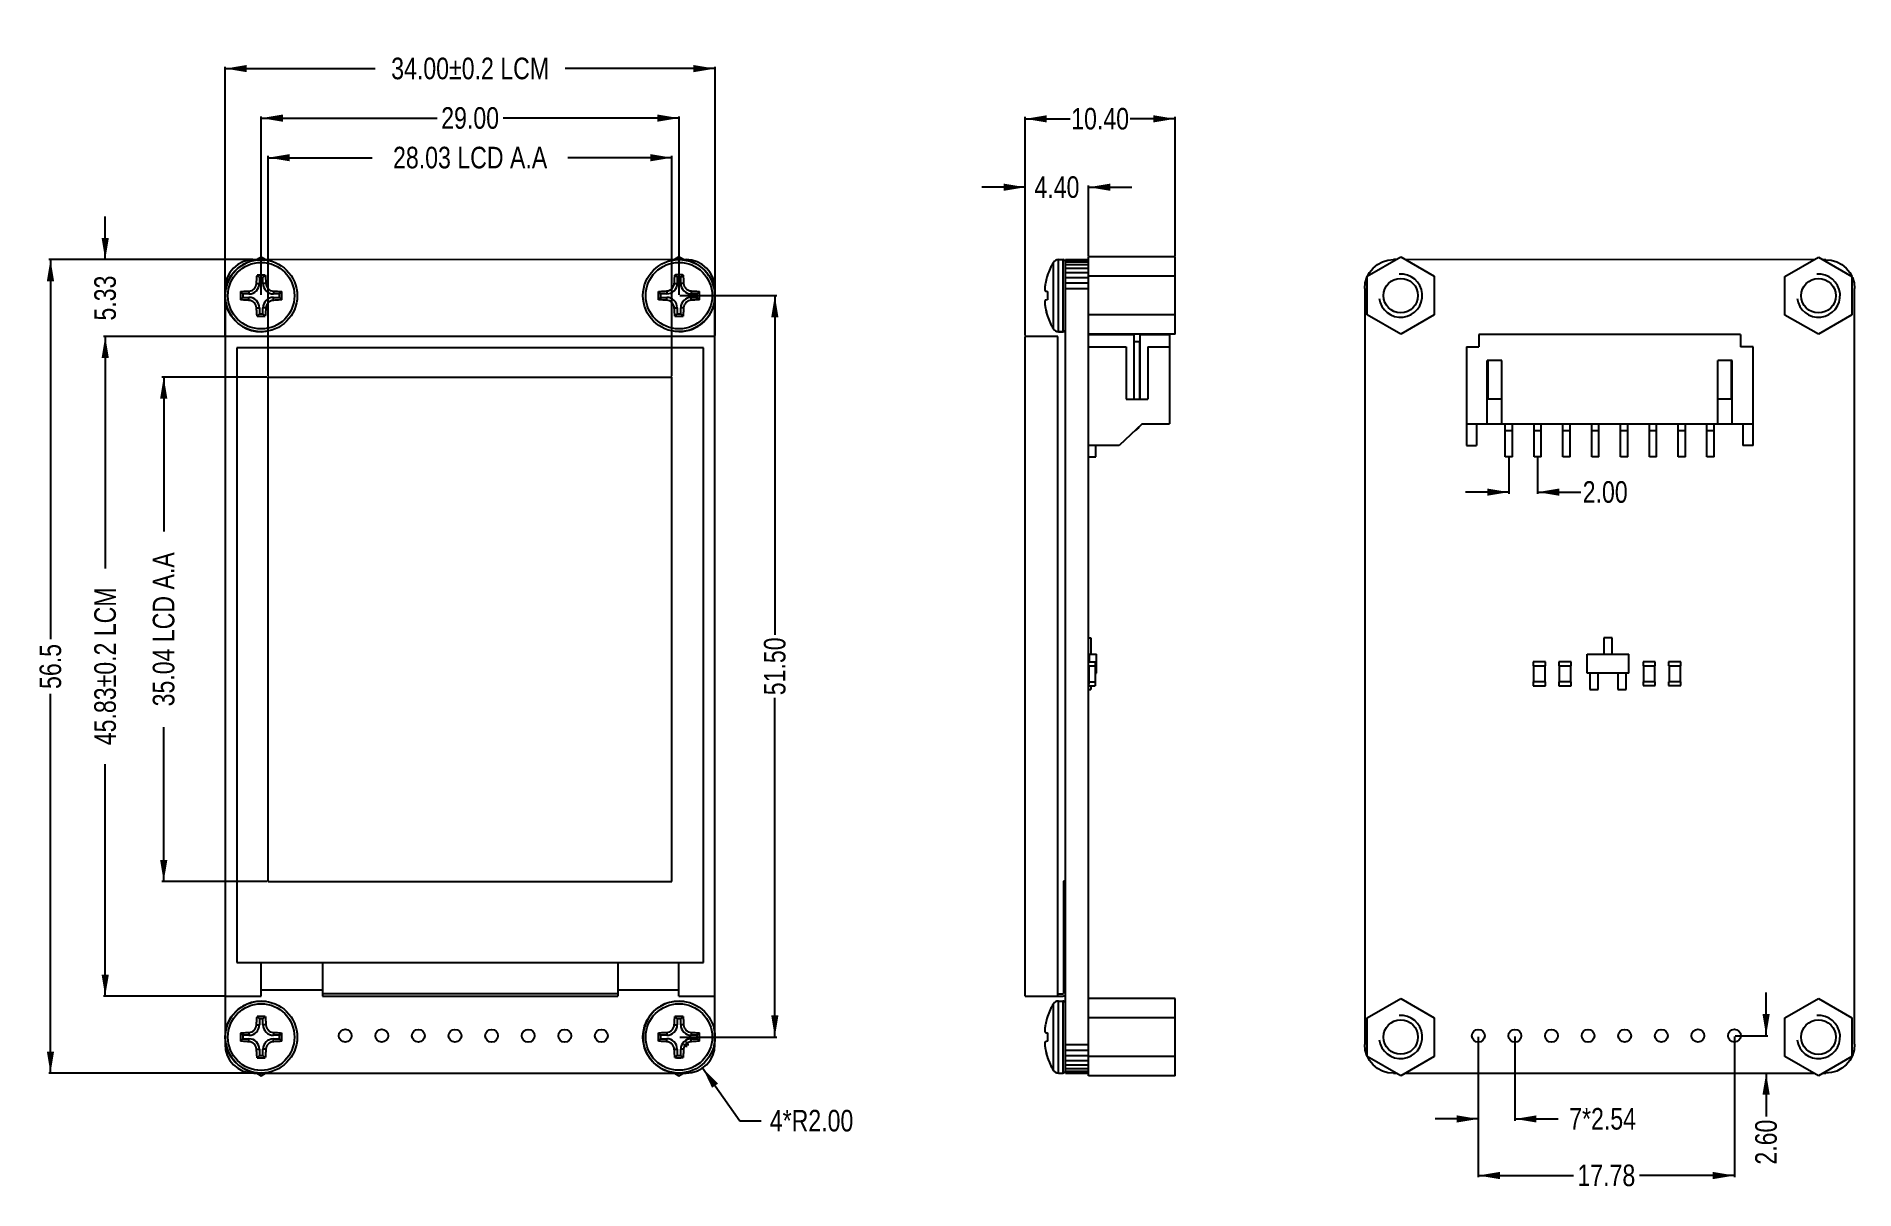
# Model space of a CAD drawing. Header units: millimetres. Extents: x 0 to 126, y -25 to 55.
import ezdxf

# ---------------------------------------------------------------- set-up
doc = ezdxf.new("R2010")
doc.units = ezdxf.units.MM
doc.header["$LTSCALE"] = 1.21
doc.header["$MEASUREMENT"] = 0
doc.header["$PDMODE"] = 3
doc.header["$PDSIZE"] = 0.3125
doc.layers.get('0').update_dxf_attribs({"linetype": 'CONTINUOUS'})
doc.layers.get('DEFPOINTS').update_dxf_attribs({"linetype": 'CONTINUOUS'})
doc.layers.add('02___PRT_ALL_AXES', color=7, linetype='CONTINUOUS')
doc.layers.add('Dim', color=3, linetype='CONTINUOUS', lineweight=25)
doc.styles.get("Standard").update_dxf_attribs({"font": 'txt', "width": 0.8})
doc.dimstyles.get("Standard").update_dxf_attribs({"dimtxt": 0.15625, "dimasz": 0.1875, "dimexe": 0.125, "dimexo": 0.0625, "dimgap": 0.09, "dimtad": 0, "dimtih": 1, "dimtoh": 1, "dimzin": 4, "dimdsep": 46, "dimtxsty": 'STANDARD', "dimblk": '_FILLED', "dimblk1": '_FILLED', "dimblk2": '_FILLED', "dimcen": 0.09, "dimazin": 1, "dimtp": 0.01, "dimtm": 0.01, "dimtfac": 1, "dimtofl": 0, "dimtmove": 0, "dimatfit": 3, "dimldrblk": '_FILLED', "dimfxl": 1, "dimtolj": 1, "dimtzin": 4, "dimarcsym": 0})

msp = doc.modelspace()

# ---------------------------------------------------------------- blocks, each defined once
blk = doc.blocks.new('_FILLED')
at = {"color": 0, "linetype": 'ByBlock'}
blk.add_solid([(0, 0), (-1, 0.167), (-1, -0.167)], dxfattribs=at)
blk = doc.blocks.new('*D4')
at = {"color": 0, "linetype": 'ByBlock', "lineweight": -2}
for p, q in [((16.13, 31.09), (16.13, 46.4)), ((16.13, 46.27), (23.36, 46.27)), ((44.16, 46.27), (36.94, 46.27)), ((44.16, 31.09), (44.16, 46.4))]:
    blk.add_line(p, q, dxfattribs=at)
at = {"layer": 'DEFPOINTS', "color": 0, "linetype": 'ByBlock'}
for p in [(16.13, 31.03), (44.16, 31.03)]:
    blk.add_point(p, dxfattribs=at)
at = {"color": 0, "linetype": 'ByBlock', "lineweight": -2, "xscale": 1.5, "yscale": 1.5, "zscale": 1.5, "rotation": 180}
blk.add_blockref('_FILLED', (16.13, 46.27), dxfattribs=at)
at = {"color": 0, "linetype": 'ByBlock', "lineweight": -2, "xscale": 1.5, "yscale": 1.5, "zscale": 1.5}
blk.add_blockref('_FILLED', (44.16, 46.27), dxfattribs=at)
at = {"color": 0, "linetype": 'ByBlock', "lineweight": -2, "insert": (30.15, 46.27), "char_height": 1.5, "attachment_point": 5}
blk.add_mtext('\\A1;28.03 LCD A.A', dxfattribs=at)
blk = doc.blocks.new('*D14')
at = {"color": 0, "linetype": 'ByBlock', "lineweight": -2}
for p, q in [((13.15, 33.92), (13.15, 52.59)), ((13.15, 52.46), (23.56, 52.46)), ((47.15, 52.46), (36.74, 52.46)), ((47.15, 33.92), (47.15, 52.59))]:
    blk.add_line(p, q, dxfattribs=at)
at = {"layer": 'DEFPOINTS', "color": 0, "linetype": 'ByBlock'}
for p in [(13.15, 33.86), (47.15, 33.86)]:
    blk.add_point(p, dxfattribs=at)
at = {"color": 0, "linetype": 'ByBlock', "lineweight": -2, "xscale": 1.5, "yscale": 1.5, "zscale": 1.5, "rotation": 180}
blk.add_blockref('_FILLED', (13.15, 52.46), dxfattribs=at)
at = {"color": 0, "linetype": 'ByBlock', "lineweight": -2, "xscale": 1.5, "yscale": 1.5, "zscale": 1.5}
blk.add_blockref('_FILLED', (47.15, 52.46), dxfattribs=at)
at = {"color": 0, "linetype": 'ByBlock', "lineweight": -2, "insert": (30.15, 52.46), "char_height": 1.5, "attachment_point": 5}
blk.add_mtext('\\A1;34.00%%p0.2 LCM', dxfattribs=at)
blk = doc.blocks.new('*D3')
at = {"color": 0, "linetype": 'ByBlock', "lineweight": -2}
for p, q in [((16.07, 31.03), (8.75, 31.03)), ((8.88, 31.03), (8.88, 20.3)), ((8.88, -4.01), (8.88, 6.72)), ((16.07, -4.01), (8.75, -4.01))]:
    blk.add_line(p, q, dxfattribs=at)
at = {"layer": 'DEFPOINTS', "color": 0, "linetype": 'ByBlock'}
for p in [(16.13, 31.03), (16.13, -4.01)]:
    blk.add_point(p, dxfattribs=at)
at = {"color": 0, "linetype": 'ByBlock', "lineweight": -2, "xscale": 1.5, "yscale": 1.5, "zscale": 1.5}
for p, rotation in [((8.88, 31.03), 90), ((8.88, -4.01), 270)]:
    blk.add_blockref('_FILLED', p, dxfattribs=dict(at, rotation=rotation))
at = {"color": 0, "linetype": 'ByBlock', "lineweight": -2, "insert": (8.88, 13.51), "char_height": 1.5, "attachment_point": 5, "rotation": 90}
blk.add_mtext('\\A1;35.04 LCD A.A', dxfattribs=at)
blk = doc.blocks.new('*D5')
at = {"color": 0, "linetype": 'ByBlock', "lineweight": -2}
for p, q in [((13.08, 33.86), (4.69, 33.86)), ((4.82, 33.86), (4.82, 17.73)), ((4.82, -11.97), (4.82, 4.15)), ((13.08, -11.97), (4.69, -11.97))]:
    blk.add_line(p, q, dxfattribs=at)
at = {"layer": 'DEFPOINTS', "color": 0, "linetype": 'ByBlock'}
for p in [(13.15, 33.86), (13.15, -11.97)]:
    blk.add_point(p, dxfattribs=at)
at = {"color": 0, "linetype": 'ByBlock', "lineweight": -2, "xscale": 1.5, "yscale": 1.5, "zscale": 1.5}
for p, rotation in [((4.82, 33.86), 90), ((4.82, -11.97), 270)]:
    blk.add_blockref('_FILLED', p, dxfattribs=dict(at, rotation=rotation))
at = {"color": 0, "linetype": 'ByBlock', "lineweight": -2, "insert": (4.82, 10.94), "char_height": 1.5, "attachment_point": 5, "rotation": 90}
blk.add_mtext('\\A1;45.83%%p0.2 LCM', dxfattribs=at)
blk = doc.blocks.new('*D6')
at = {"color": 0, "linetype": 'ByBlock', "lineweight": -2}
for p, q in [((4.82, 39.19), (4.82, 42.19)), ((15.08, 39.19), (4.69, 39.19)), ((13.08, 33.86), (4.69, 33.86)), ((4.82, 33.86), (4.82, 30.86))]:
    blk.add_line(p, q, dxfattribs=at)
at = {"layer": 'DEFPOINTS', "color": 0, "linetype": 'ByBlock'}
for p in [(15.15, 39.19), (13.15, 33.86)]:
    blk.add_point(p, dxfattribs=at)
at = {"color": 0, "linetype": 'ByBlock', "lineweight": -2, "xscale": 1.5, "yscale": 1.5, "zscale": 1.5}
for p, rotation in [((4.82, 39.19), 270), ((4.82, 33.86), 90)]:
    blk.add_blockref('_FILLED', p, dxfattribs=dict(at, rotation=rotation))
at = {"color": 0, "linetype": 'ByBlock', "lineweight": -2, "insert": (4.82, 36.52), "char_height": 1.5, "attachment_point": 5, "rotation": 90}
blk.add_mtext('\\A1;5.33', dxfattribs=at)
blk = doc.blocks.new('*D10')
at = {"color": 0, "linetype": 'ByBlock', "lineweight": -2}
for p, q in [((15.08, 39.19), (0.9, 39.19)), ((1.02, 39.19), (1.02, 12.82)), ((1.02, -17.32), (1.02, 9.04)), ((15.07, -17.32), (0.9, -17.32))]:
    blk.add_line(p, q, dxfattribs=at)
at = {"layer": 'DEFPOINTS', "color": 0, "linetype": 'ByBlock'}
for p in [(15.15, 39.19), (15.14, -17.32)]:
    blk.add_point(p, dxfattribs=at)
at = {"color": 0, "linetype": 'ByBlock', "lineweight": -2, "xscale": 1.5, "yscale": 1.5, "zscale": 1.5}
for p, rotation in [((1.02, 39.19), 90), ((1.02, -17.32), 270)]:
    blk.add_blockref('_FILLED', p, dxfattribs=dict(at, rotation=rotation))
at = {"color": 0, "linetype": 'ByBlock', "lineweight": -2, "insert": (1.02, 10.93), "char_height": 1.5, "attachment_point": 5, "rotation": 90}
blk.add_mtext('\\A1;56.5', dxfattribs=at)
blk = doc.blocks.new('*D13')
at = {"color": 0, "linetype": 'ByBlock', "lineweight": -2}
for p, q in [((15.65, 36.75), (15.65, 49.14)), ((15.65, 49.02), (27.86, 49.02)), ((44.65, 49.02), (32.44, 49.02)), ((44.65, 36.75), (44.65, 49.14))]:
    blk.add_line(p, q, dxfattribs=at)
at = {"layer": 'DEFPOINTS', "color": 0, "linetype": 'ByBlock'}
for p in [(15.65, 36.69), (44.65, 36.69)]:
    blk.add_point(p, dxfattribs=at)
at = {"color": 0, "linetype": 'ByBlock', "lineweight": -2, "xscale": 1.5, "yscale": 1.5, "zscale": 1.5, "rotation": 180}
blk.add_blockref('_FILLED', (15.65, 49.02), dxfattribs=at)
at = {"color": 0, "linetype": 'ByBlock', "lineweight": -2, "xscale": 1.5, "yscale": 1.5, "zscale": 1.5}
blk.add_blockref('_FILLED', (44.65, 49.02), dxfattribs=at)
at = {"color": 0, "linetype": 'ByBlock', "lineweight": -2, "insert": (30.15, 49.02), "char_height": 1.5, "attachment_point": 5}
blk.add_mtext('\\A1;29.00', dxfattribs=at)
blk = doc.blocks.new('*D15')
at = {"color": 0, "linetype": 'ByBlock', "lineweight": -2}
for p, q in [((44.71, 36.69), (51.43, 36.69)), ((51.3, 36.69), (51.3, 13.13)), ((51.3, -14.81), (51.3, 8.75)), ((44.71, -14.81), (51.43, -14.81))]:
    blk.add_line(p, q, dxfattribs=at)
at = {"layer": 'DEFPOINTS', "color": 0, "linetype": 'ByBlock'}
for p in [(44.65, 36.69), (44.65, -14.81)]:
    blk.add_point(p, dxfattribs=at)
at = {"color": 0, "linetype": 'ByBlock', "lineweight": -2, "xscale": 1.5, "yscale": 1.5, "zscale": 1.5}
for p, rotation in [((51.3, 36.69), 90), ((51.3, -14.81), 270)]:
    blk.add_blockref('_FILLED', p, dxfattribs=dict(at, rotation=rotation))
at = {"color": 0, "linetype": 'ByBlock', "lineweight": -2, "insert": (51.3, 10.94), "char_height": 1.5, "attachment_point": 5, "rotation": 90}
blk.add_mtext('\\A1;51.50', dxfattribs=at)
blk = doc.blocks.new('*D16')
at = {"color": 0, "linetype": 'ByBlock', "lineweight": -2}
for p, q in [((100.13, -14.79), (100.13, -24.55)), ((117.91, -14.78), (117.91, -24.55)), ((100.13, -24.43), (106.73, -24.43)), ((117.91, -24.43), (111.31, -24.43))]:
    blk.add_line(p, q, dxfattribs=at)
at = {"layer": 'DEFPOINTS', "color": 0, "linetype": 'ByBlock'}
for p in [(100.13, -14.72), (117.91, -14.72)]:
    blk.add_point(p, dxfattribs=at)
at = {"color": 0, "linetype": 'ByBlock', "lineweight": -2, "xscale": 1.5, "yscale": 1.5, "zscale": 1.5, "rotation": 180}
blk.add_blockref('_FILLED', (100.13, -24.43), dxfattribs=at)
at = {"color": 0, "linetype": 'ByBlock', "lineweight": -2, "xscale": 1.5, "yscale": 1.5, "zscale": 1.5}
blk.add_blockref('_FILLED', (117.91, -24.43), dxfattribs=at)
at = {"color": 0, "linetype": 'ByBlock', "lineweight": -2, "insert": (109.02, -24.43), "char_height": 1.5, "attachment_point": 5}
blk.add_mtext('\\A1;17.78', dxfattribs=at)
blk = doc.blocks.new('*D17')
at = {"color": 0, "linetype": 'ByBlock', "lineweight": -2}
for p, q in [((100.13, -14.85), (100.13, -20.63)), ((102.67, -14.78), (102.67, -20.63)), ((100.13, -20.5), (97.13, -20.5)), ((102.67, -20.5), (105.67, -20.5))]:
    blk.add_line(p, q, dxfattribs=at)
at = {"layer": 'DEFPOINTS', "color": 0, "linetype": 'ByBlock'}
for p in [(100.13, -14.79), (102.67, -14.72)]:
    blk.add_point(p, dxfattribs=at)
at = {"color": 0, "linetype": 'ByBlock', "lineweight": -2, "xscale": 1.5, "yscale": 1.5, "zscale": 1.5}
blk.add_blockref('_FILLED', (100.13, -20.5), dxfattribs=at)
at = {"color": 0, "linetype": 'ByBlock', "lineweight": -2, "xscale": 1.5, "yscale": 1.5, "zscale": 1.5, "rotation": 180}
blk.add_blockref('_FILLED', (102.67, -20.5), dxfattribs=at)
at = {"color": 0, "linetype": 'ByBlock', "lineweight": -2, "insert": (108.76, -20.5), "char_height": 1.5, "attachment_point": 5}
blk.add_mtext('\\A1;7*2.54', dxfattribs=at)
blk = doc.blocks.new('*D18')
at = {"color": 0, "linetype": 'ByBlock', "lineweight": -2}
for p, q in [((120.11, -14.72), (120.11, -11.72)), ((117.97, -14.72), (120.24, -14.72)), ((117.97, -17.32), (120.24, -17.32)), ((120.11, -17.32), (120.11, -20.32))]:
    blk.add_line(p, q, dxfattribs=at)
at = {"layer": 'DEFPOINTS', "color": 0, "linetype": 'ByBlock'}
for p in [(117.91, -14.72), (117.91, -17.32)]:
    blk.add_point(p, dxfattribs=at)
at = {"color": 0, "linetype": 'ByBlock', "lineweight": -2, "xscale": 1.5, "yscale": 1.5, "zscale": 1.5}
for p, rotation in [((120.11, -14.72), 270), ((120.11, -17.32), 90)]:
    blk.add_blockref('_FILLED', p, dxfattribs=dict(at, rotation=rotation))
at = {"color": 0, "linetype": 'ByBlock', "lineweight": -2, "insert": (120.11, -22.11), "char_height": 1.5, "attachment_point": 5, "rotation": 90}
blk.add_mtext('\\A1;2.60', dxfattribs=at)
blk = doc.blocks.new('*D19')
at = {"color": 0, "linetype": 'ByBlock', "lineweight": -2}
for p, q in [((102.25, 25.43), (102.25, 22.92)), ((104.25, 25.43), (104.25, 22.92)), ((102.25, 23.04), (99.25, 23.04)), ((104.25, 23.04), (107.25, 23.04))]:
    blk.add_line(p, q, dxfattribs=at)
at = {"layer": 'DEFPOINTS', "color": 0, "linetype": 'ByBlock'}
for p in [(102.25, 25.49), (104.25, 25.49)]:
    blk.add_point(p, dxfattribs=at)
at = {"color": 0, "linetype": 'ByBlock', "lineweight": -2, "xscale": 1.5, "yscale": 1.5, "zscale": 1.5}
blk.add_blockref('_FILLED', (102.25, 23.04), dxfattribs=at)
at = {"color": 0, "linetype": 'ByBlock', "lineweight": -2, "xscale": 1.5, "yscale": 1.5, "zscale": 1.5, "rotation": 180}
blk.add_blockref('_FILLED', (104.25, 23.04), dxfattribs=at)
at = {"color": 0, "linetype": 'ByBlock', "lineweight": -2, "insert": (108.94, 23.04), "char_height": 1.5, "attachment_point": 5}
blk.add_mtext('\\A1;2.00', dxfattribs=at)
blk = doc.blocks.new('*D20')
at = {"color": 0, "linetype": 'ByBlock', "lineweight": -2}
for p, q in [((45.15, -15.12), (45.15, -15.52)), ((44.95, -15.32), (45.34, -15.32)), ((46.29, -16.96), (48.86, -20.63)), ((48.86, -20.63), (50.36, -20.63))]:
    blk.add_line(p, q, dxfattribs=at)
at = {"layer": 'DEFPOINTS', "color": 0, "linetype": 'ByBlock'}
for p in [(45.15, -15.32), (46.29, -16.96)]:
    blk.add_point(p, dxfattribs=at)
at = {"color": 0, "linetype": 'ByBlock', "lineweight": -2, "xscale": 1.5, "yscale": 1.5, "zscale": 1.5, "rotation": 124.9327080103493}
blk.add_blockref('_FILLED', (46.29, -16.96), dxfattribs=at)
at = {"color": 0, "linetype": 'ByBlock', "lineweight": -2, "insert": (53.85, -20.63), "char_height": 1.5, "attachment_point": 5}
blk.add_mtext('\\A1;4*R2.00', dxfattribs=at)
blk = doc.blocks.new('*D23')
at = {"color": 0, "linetype": 'ByBlock', "lineweight": -2}
for p, q in [((68.68, 44.22), (65.68, 44.22)), ((68.68, 33.92), (68.68, 44.35)), ((73.08, 39.44), (73.08, 44.35)), ((73.08, 44.22), (76.08, 44.22))]:
    blk.add_line(p, q, dxfattribs=at)
at = {"layer": 'DEFPOINTS', "color": 0, "linetype": 'ByBlock'}
for p in [(73.08, 39.38), (68.68, 33.86)]:
    blk.add_point(p, dxfattribs=at)
at = {"color": 0, "linetype": 'ByBlock', "lineweight": -2, "xscale": 1.5, "yscale": 1.5, "zscale": 1.5}
blk.add_blockref('_FILLED', (68.68, 44.22), dxfattribs=at)
at = {"color": 0, "linetype": 'ByBlock', "lineweight": -2, "xscale": 1.5, "yscale": 1.5, "zscale": 1.5, "rotation": 180}
blk.add_blockref('_FILLED', (73.08, 44.22), dxfattribs=at)
at = {"color": 0, "linetype": 'ByBlock', "lineweight": -2, "insert": (70.88, 44.22), "char_height": 1.5, "attachment_point": 5}
blk.add_mtext('\\A1;4.40', dxfattribs=at)
blk = doc.blocks.new('*D24')
at = {"color": 0, "linetype": 'ByBlock', "lineweight": -2}
for p, q in [((68.68, 33.92), (68.68, 49.1)), ((68.68, 48.97), (71.79, 48.97)), ((79.08, 48.97), (75.97, 48.97)), ((79.08, 39.44), (79.08, 49.1))]:
    blk.add_line(p, q, dxfattribs=at)
at = {"layer": 'DEFPOINTS', "color": 0, "linetype": 'ByBlock'}
for p in [(79.08, 39.38), (68.68, 33.86)]:
    blk.add_point(p, dxfattribs=at)
at = {"color": 0, "linetype": 'ByBlock', "lineweight": -2, "xscale": 1.5, "yscale": 1.5, "zscale": 1.5, "rotation": 180}
blk.add_blockref('_FILLED', (68.68, 48.97), dxfattribs=at)
at = {"color": 0, "linetype": 'ByBlock', "lineweight": -2, "xscale": 1.5, "yscale": 1.5, "zscale": 1.5}
blk.add_blockref('_FILLED', (79.08, 48.97), dxfattribs=at)
at = {"color": 0, "linetype": 'ByBlock', "lineweight": -2, "insert": (73.88, 48.97), "char_height": 1.5, "attachment_point": 5}
blk.add_mtext('\\A1;10.40', dxfattribs=at)

# ---------------------------------------------------------------- dimensions: what is measured, and where the dimension line sits
at = {"layer": 'Dim'}
for base, p1, p2, text, picture, middle in [((47.146, 52.464), (13.146, 33.856), (47.146, 33.856), '<>%%p0.2 LCM', '*D14', (30.146, 52.464)), ((44.161, 46.273), (16.131, 31.026), (44.161, 31.026), '<> LCD A.A', '*D4', (30.146, 46.273)), ((102.672, -20.503), (100.132, -14.785), (102.672, -14.722), '7*<>', '*D17', (108.762, -20.503))]:
    dim = msp.add_linear_dim(base=base, p1=p1, p2=p2, text=text, dimstyle='STANDARD', override={"dimtxt": 1.5, "dimasz": 1.5, "dimtih": 0, "dimtoh": 0, "dimzin": 0, "dimpost": '<>', "dimcen": 0.198, "dimadec": 0, "dimazin": 0, "dimtp": 0, "dimtm": 0, "dimtdec": 4, "dimtzin": 0}, dxfattribs=at)
    dim.commit()
    dim.dimension.update_dxf_attribs({"geometry": picture, "text_midpoint": middle})
for base, p1, p2, picture, middle in [((44.646, 49.018), (15.646, 36.686), (44.646, 36.69), '*D13', (30.146, 49.018)), ((68.685, 48.972), (79.085, 39.375), (68.685, 33.856), '*D24', (73.885, 48.972)), ((68.685, 44.22), (73.085, 39.375), (68.685, 33.856), '*D23', (70.885, 44.22)), ((104.254, 23.043), (102.254, 25.49), (104.254, 25.489), '*D19', (108.944, 23.043)), ((117.912, -24.428), (100.132, -14.723), (117.912, -14.72), '*D16', (109.022, -24.428))]:
    dim = msp.add_linear_dim(base=base, p1=p1, p2=p2, dimstyle='STANDARD', override={"dimtxt": 1.5, "dimasz": 1.5, "dimtih": 0, "dimtoh": 0, "dimzin": 0, "dimcen": 0.198, "dimadec": 0, "dimazin": 0, "dimtp": 0, "dimtm": 0, "dimtdec": 4, "dimtzin": 0}, dxfattribs=at)
    dim.commit()
    dim.dimension.update_dxf_attribs({"geometry": picture, "text_midpoint": middle})
for base, p1, p2, override, picture, middle in [((4.817, 39.187), (13.146, 33.856), (15.147, 39.187), {"dimtxt": 1.5, "dimasz": 1.5, "dimtih": 0, "dimtoh": 0, "dimzin": 0, "dimcen": 0.198, "dimadec": 0, "dimazin": 0, "dimtp": 0, "dimtm": 0, "dimtdec": 4, "dimtzin": 0}, '*D6', (4.817, 36.521)), ((1.025, 39.187), (15.136, -17.323), (15.147, 39.187), {"dimtxt": 1.5, "dimasz": 1.5, "dimtih": 0, "dimtoh": 0, "dimdec": 1, "dimzin": 0, "dimcen": 0.198, "dimadec": 0, "dimazin": 0, "dimtp": 0, "dimtm": 0, "dimtdec": 4, "dimtzin": 0}, '*D10', (1.025, 10.932)), ((51.301, -14.81), (44.646, 36.69), (44.646, -14.81), {"dimtxt": 1.5, "dimasz": 1.5, "dimtih": 0, "dimtoh": 0, "dimzin": 0, "dimcen": 0.198, "dimadec": 0, "dimazin": 0, "dimtp": 0, "dimtm": 0, "dimtdec": 4, "dimtzin": 0}, '*D15', (51.301, 10.94)), ((120.112, -17.322), (117.912, -14.72), (117.912, -17.322), {"dimtxt": 1.5, "dimasz": 1.5, "dimtih": 0, "dimtoh": 0, "dimzin": 0, "dimcen": 0.198, "dimadec": 0, "dimazin": 0, "dimtp": 0, "dimtm": 0, "dimtdec": 4, "dimtzin": 0}, '*D18', (120.112, -22.112))]:
    dim = msp.add_linear_dim(base=base, p1=p1, p2=p2, angle=90, dimstyle='STANDARD', override=override, dxfattribs=at)
    dim.commit()
    dim.dimension.update_dxf_attribs({"geometry": picture, "text_midpoint": middle})
for base, p1, p2, text, picture, middle in [((4.817, -11.974), (13.146, 33.856), (13.146, -11.974), '<>%%p0.2 LCM', '*D5', (4.817, 10.941)), ((8.877, -4.014), (16.131, 31.026), (16.131, -4.014), '<> LCD A.A', '*D3', (8.877, 13.506))]:
    dim = msp.add_linear_dim(base=base, p1=p1, p2=p2, angle=90, text=text, dimstyle='STANDARD', override={"dimtxt": 1.5, "dimasz": 1.5, "dimtih": 0, "dimtoh": 0, "dimzin": 0, "dimpost": '<>', "dimcen": 0.198, "dimadec": 0, "dimazin": 0, "dimtp": 0, "dimtm": 0, "dimtdec": 4, "dimtzin": 0}, dxfattribs=at)
    dim.commit()
    dim.dimension.update_dxf_attribs({"geometry": picture, "text_midpoint": middle})
dim = msp.add_radius_dim(center=(45.146, -15.319), mpoint=(46.292, -16.959), text='4*R<>', dimstyle='STANDARD', override={"dimtxt": 1.5, "dimasz": 1.5, "dimtih": 0, "dimzin": 0, "dimpost": '<>', "dimcen": 0.198, "dimadec": 0, "dimazin": 0, "dimtp": 0, "dimtm": 0, "dimtdec": 4, "dimtzin": 0}, dxfattribs=at)
dim.commit()
dim.dimension.update_dxf_attribs({"geometry": '*D20', "text_midpoint": (53.847, -20.631), "dimtype": 164})

# ---------------------------------------------------------------- linework, layer by layer
at = {"color": 7, "linetype": 'Continuous'}
for p, q in [((14.755, 39.158), (14.378, 39.043)), ((15.147, 39.187), (14.755, 39.158)), ((45.147, 39.191), (15.147, 39.187)), ((15.647, 39.371), (15.327, 39.187)), ((15.966, 39.187), (15.647, 39.371)), ((44.647, 39.375), (44.327, 39.191)), ((44.966, 39.191), (44.647, 39.375)), ((45.539, 39.152), (45.147, 39.191)), ((45.916, 39.038), (45.539, 39.152)), ((70.985, 39.19), (71.285, 39.19)), ((71.285, 39.19), (71.285, 34.186)), ((71.485, -17.323), (71.485, 39.191)), ((71.485, 39.191), (73.085, 39.191)), ((71.485, 39.152), (73.085, 39.152)), ((73.085, -17.498), (73.085, 39.375)), ((79.085, 39.375), (73.085, 39.375)), ((79.085, 34.002), (79.085, 39.375)), ((92.42, 38.032), (94.744, 39.375)), ((93.475, 39.038), (93.852, 39.152)), ((93.852, 39.152), (94.244, 39.191)), ((94.425, 39.191), (94.244, 39.191)), ((94.744, 39.375), (97.07, 38.033)), ((123.425, 39.187), (95.064, 39.191)), ((121.42, 38.028), (123.744, 39.371)), ((123.744, 39.371), (126.07, 38.029)), ((124.244, 39.187), (124.064, 39.187)), ((124.244, 39.187), (124.636, 39.158)), ((124.636, 39.158), (125.013, 39.043)), ((13.29, 37.956), (13.176, 37.579)), ((13.476, 38.303), (13.29, 37.956)), ((13.726, 38.608), (13.476, 38.303)), ((14.03, 38.858), (13.726, 38.608)), ((14.378, 39.043), (14.03, 38.858)), ((15.364, 38.119), (15.524, 37.959)), ((15.524, 37.959), (15.524, 37.536)), ((15.769, 37.959), (15.524, 37.959)), ((15.929, 38.119), (15.769, 37.959)), ((15.769, 37.536), (15.769, 37.959)), ((44.364, 38.123), (44.524, 37.963)), ((44.524, 37.963), (44.524, 37.54)), ((44.769, 37.963), (44.524, 37.963)), ((44.929, 38.123), (44.769, 37.963)), ((44.769, 37.54), (44.769, 37.963)), ((46.263, 38.852), (45.916, 39.038)), ((46.568, 38.602), (46.263, 38.852)), ((46.818, 38.297), (46.568, 38.602)), ((47.003, 37.95), (46.818, 38.297)), ((46.972, 38.032), (46.954, 38.043)), ((46.972, 38.009), (46.972, 38.032)), ((47.118, 37.573), (47.003, 37.95)), ((70.227, 38.126), (70.236, 38.123)), ((70.227, 38.122), (70.229, 38.121)), ((70.229, 38.121), (70.234, 38.119)), ((71.485, 39.038), (73.085, 39.038)), ((71.485, 38.852), (73.085, 38.852)), ((71.485, 38.602), (73.085, 38.602)), ((71.485, 38.297), (73.085, 38.297)), ((71.485, 37.95), (73.085, 37.95)), ((79.085, 38.032), (73.085, 38.032)), ((92.274, 37.573), (92.388, 37.95)), ((92.388, 37.95), (92.42, 38.009)), ((92.42, 35.348), (92.42, 38.032)), ((92.438, 38.043), (92.573, 38.297)), ((92.573, 38.297), (92.823, 38.602)), ((92.823, 38.602), (93.128, 38.852)), ((93.128, 38.852), (93.475, 39.038)), ((97.07, 38.033), (97.07, 35.349)), ((121.42, 35.344), (121.42, 38.028)), ((125.013, 39.043), (125.361, 38.858)), ((125.361, 38.858), (125.665, 38.608)), ((125.665, 38.608), (125.915, 38.303)), ((125.915, 38.303), (126.059, 38.035)), ((126.07, 38.029), (126.07, 35.345)), ((126.07, 38.015), (126.101, 37.956)), ((126.101, 37.956), (126.216, 37.579)), ((13.176, 37.579), (13.137, 37.187)), ((13.137, 37.187), (13.137, 33.856)), ((14.214, 36.969), (14.374, 36.809)), ((14.374, 36.809), (14.374, 36.564)), ((14.796, 36.809), (14.374, 36.809)), ((14.796, 37.011), (14.796, 36.809)), ((15.322, 37.537), (15.524, 37.536)), ((15.971, 37.536), (15.769, 37.536)), ((16.496, 37.011), (16.496, 36.809)), ((16.919, 36.808), (16.496, 36.809)), ((17.079, 36.969), (16.919, 36.808)), ((16.919, 36.564), (16.919, 36.808)), ((43.214, 36.973), (43.374, 36.813)), ((43.374, 36.813), (43.374, 36.568)), ((43.796, 36.813), (43.374, 36.813)), ((43.796, 37.015), (43.796, 36.813)), ((44.322, 37.541), (44.524, 37.54)), ((44.971, 37.54), (44.769, 37.54)), ((45.496, 37.015), (45.496, 36.813)), ((45.919, 36.812), (45.496, 36.813)), ((46.079, 36.973), (45.919, 36.812)), ((45.919, 36.568), (45.919, 36.812)), ((47.146, 37.181), (47.118, 37.573)), ((47.146, -15.319), (47.146, 37.181)), ((70.08, 37.015), (70.236, 36.973)), ((70.08, 37.011), (70.234, 36.969)), ((71.485, 37.573), (73.085, 37.573)), ((71.485, 37.181), (73.085, 37.181)), ((92.245, 37.181), (92.274, 37.573)), ((92.245, 37.181), (92.245, -15.319)), ((126.216, 37.579), (126.254, 37.187)), ((126.254, -15.313), (126.254, 37.187)), ((14.214, 36.404), (14.374, 36.564)), ((14.374, 36.564), (14.796, 36.564)), ((14.796, 36.362), (14.796, 36.564)), ((15.322, 35.837), (15.524, 35.836)), ((15.363, 35.254), (15.524, 35.414)), ((15.524, 35.836), (15.524, 35.414)), ((15.524, 35.414), (15.768, 35.414)), ((15.768, 35.414), (15.768, 35.836)), ((15.971, 35.836), (15.768, 35.836)), ((15.929, 35.254), (15.768, 35.414)), ((16.496, 36.362), (16.496, 36.564)), ((16.496, 36.564), (16.919, 36.564)), ((17.079, 36.403), (16.919, 36.564)), ((43.214, 36.408), (43.374, 36.568)), ((43.374, 36.568), (43.796, 36.568)), ((43.796, 36.366), (43.796, 36.568)), ((44.322, 35.841), (44.524, 35.84)), ((44.363, 35.258), (44.524, 35.418)), ((44.524, 35.84), (44.524, 35.418)), ((44.524, 35.418), (44.768, 35.418)), ((44.768, 35.418), (44.768, 35.84)), ((44.971, 35.84), (44.768, 35.84)), ((44.929, 35.258), (44.768, 35.418)), ((45.496, 36.366), (45.496, 36.568)), ((45.496, 36.568), (45.919, 36.568)), ((46.079, 36.407), (45.919, 36.568)), ((70.236, 36.407), (70.08, 36.366)), ((79.085, 35.348), (73.085, 35.348)), ((94.745, 34.006), (92.42, 35.348)), ((97.07, 35.349), (94.745, 34.006)), ((123.745, 34.002), (121.42, 35.344)), ((126.07, 35.345), (123.745, 34.002)), ((70.236, 35.258), (70.227, 35.255)), ((70.228, 35.252), (70.227, 35.251)), ((70.985, 34.19), (71.285, 34.19)), ((70.985, 34.186), (71.285, 34.186)), ((13.146, 33.856), (13.146, -11.974)), ((47.146, 33.856), (13.146, 33.856)), ((13.946, 33.056), (13.946, -9.624)), ((46.346, 33.056), (13.946, 33.056)), ((46.346, -9.624), (46.346, 33.056)), ((68.685, -11.974), (68.685, 33.856)), ((70.935, 33.856), (68.685, 33.856)), ((70.935, -11.974), (70.935, 33.856)), ((79.085, 34.006), (73.085, 34.006)), ((79.085, 34.002), (73.085, 34.002)), ((73.085, 33.99), (76.211, 33.99)), ((73.085, 33.124), (75.68, 33.124)), ((75.68, 33.124), (75.68, 29.49)), ((76.211, 33.99), (76.211, 29.49)), ((76.635, 33.49), (76.211, 33.49)), ((76.635, 29.49), (76.635, 33.49)), ((76.653, 29.49), (76.653, 33.99)), ((76.653, 33.99), (78.685, 33.99)), ((77.185, 33.124), (77.185, 29.49)), ((77.185, 33.124), (78.685, 33.124)), ((78.685, 33.99), (78.685, 27.79)), ((99.305, 33.124), (99.304, 26.29)), ((99.305, 33.124), (100.171, 33.124)), ((100.171, 33.99), (100.171, 33.124)), ((118.34, 33.987), (100.171, 33.99)), ((118.34, 33.987), (118.339, 33.122)), ((119.205, 33.122), (118.339, 33.122)), ((119.204, 26.287), (119.205, 33.122)), ((100.754, 27.79), (100.755, 32.19)), ((101.755, 32.19), (100.755, 32.19)), ((100.805, 29.49), (100.805, 32.19)), ((101.754, 27.79), (101.755, 32.19)), ((116.754, 27.788), (116.755, 32.188)), ((117.755, 32.187), (116.755, 32.188)), ((117.705, 29.487), (117.705, 32.187)), ((117.754, 27.787), (117.755, 32.187)), ((16.131, -4.014), (16.131, 31.026)), ((16.131, 31.026), (44.161, 31.026)), ((44.161, -4.014), (44.161, 31.026)), ((75.68, 29.49), (77.185, 29.49)), ((101.755, 29.49), (100.805, 29.49)), ((117.705, 29.487), (116.755, 29.488)), ((76.81, 27.79), (75.206, 26.29)), ((76.81, 27.79), (78.685, 27.79)), ((99.304, 27.79), (119.204, 27.787)), ((100.004, 27.79), (100.004, 26.29)), ((102.004, 25.49), (102.004, 27.79)), ((102.504, 25.49), (102.504, 27.79)), ((104.004, 25.489), (104.004, 27.789)), ((104.504, 25.489), (104.504, 27.789)), ((106.004, 25.489), (106.004, 27.789)), ((106.504, 25.489), (106.504, 27.789)), ((108.004, 25.489), (108.004, 27.789)), ((108.504, 25.489), (108.504, 27.789)), ((110.004, 25.489), (110.004, 27.789)), ((110.504, 25.488), (110.504, 27.788)), ((112.004, 25.488), (112.004, 27.788)), ((112.504, 25.488), (112.504, 27.788)), ((114.004, 25.488), (114.004, 27.788)), ((114.504, 25.488), (114.504, 27.788)), ((116.004, 25.488), (116.004, 27.788)), ((116.504, 25.488), (116.504, 27.788)), ((118.504, 27.787), (118.504, 26.287)), ((102.504, 27.29), (102.004, 27.29)), ((104.504, 27.289), (104.004, 27.289)), ((106.504, 27.289), (106.004, 27.289)), ((108.504, 27.289), (108.004, 27.289)), ((110.504, 27.288), (110.004, 27.289)), ((112.504, 27.288), (112.004, 27.288)), ((114.504, 27.288), (114.004, 27.288)), ((116.504, 27.288), (116.004, 27.288)), ((75.206, 26.29), (73.085, 26.29)), ((73.085, 25.49), (73.585, 25.49)), ((73.585, 25.49), (73.585, 26.29)), ((99.304, 26.29), (100.004, 26.29)), ((102.504, 25.49), (102.004, 25.49)), ((104.504, 25.489), (104.004, 25.489)), ((106.504, 25.489), (106.004, 25.489)), ((108.504, 25.489), (108.004, 25.489)), ((110.504, 25.488), (110.004, 25.489)), ((112.504, 25.488), (112.004, 25.488)), ((114.504, 25.488), (114.004, 25.488)), ((116.504, 25.488), (116.004, 25.488)), ((119.204, 26.287), (118.504, 26.287)), ((73.085, 12.922), (73.245, 12.922)), ((73.245, 12.922), (73.245, 11.754)), ((108.842, 12.922), (108.842, 11.776)), ((109.426, 12.922), (108.842, 12.922)), ((109.426, 11.776), (109.426, 12.922)), ((73.085, 11.754), (73.13, 11.754)), ((73.13, 11.776), (73.13, 11.243)), ((73.13, 11.775), (73.635, 11.775)), ((73.245, 11.776), (73.635, 11.776)), ((73.635, 10.475), (73.635, 11.776)), ((107.681, 11.775), (110.581, 11.776)), ((107.682, 10.475), (107.681, 11.775)), ((110.569, 10.476), (110.581, 11.776)), ((73.085, 10.509), (73.11, 10.509)), ((73.085, 10.509), (73.11, 10.509)), ((73.086, 11.244), (73.13, 11.244)), ((73.086, 11.244), (73.13, 11.244)), ((73.086, 11.244), (73.13, 11.244)), ((73.086, 11.243), (73.545, 11.243)), ((73.086, 11.243), (73.545, 11.243)), ((73.086, 11.243), (73.545, 11.243)), ((73.086, 11.243), (73.545, 11.243)), ((73.086, 10.968), (73.545, 10.968)), ((73.11, 9.669), (73.11, 10.968)), ((73.535, 10.968), (73.535, 9.669)), ((73.535, 10.475), (73.635, 10.475)), ((73.545, 11.243), (73.545, 11.243)), ((73.545, 11.243), (73.545, 10.968)), ((103.947, 11.243), (103.947, 10.968)), ((104.797, 11.243), (103.947, 11.243)), ((103.947, 10.968), (104.797, 10.968)), ((103.972, 10.968), (103.972, 9.871)), ((104.772, 9.871), (104.772, 10.968)), ((104.797, 10.968), (104.797, 11.243)), ((105.725, 11.243), (105.725, 10.968)), ((106.575, 11.243), (105.725, 11.243)), ((105.725, 10.968), (106.575, 10.968)), ((105.75, 10.968), (105.75, 9.871)), ((106.55, 9.871), (106.55, 10.968)), ((106.575, 10.968), (106.575, 11.243)), ((110.569, 10.476), (107.682, 10.475)), ((107.877, 10.476), (107.877, 9.341)), ((108.461, 9.341), (108.461, 10.476)), ((109.807, 10.476), (109.807, 9.341)), ((110.392, 9.341), (110.391, 10.476)), ((111.566, 11.244), (111.566, 10.969)), ((112.416, 11.244), (111.566, 11.244)), ((111.566, 10.969), (112.416, 10.969)), ((111.591, 10.969), (111.592, 9.872)), ((112.392, 9.873), (112.391, 10.969)), ((112.416, 10.969), (112.416, 11.244)), ((114.195, 11.244), (113.345, 11.244)), ((113.345, 11.244), (113.345, 10.969)), ((113.345, 10.969), (114.195, 10.969)), ((113.37, 10.969), (113.37, 9.873)), ((114.17, 9.873), (114.17, 10.969)), ((114.195, 10.969), (114.195, 11.244)), ((73.085, 9.341), (73.245, 9.341)), ((73.086, 9.871), (73.545, 9.871)), ((73.086, 9.871), (73.11, 9.871)), ((73.086, 9.871), (73.11, 9.871)), ((73.086, 9.871), (73.11, 9.871)), ((73.086, 9.596), (73.545, 9.596)), ((73.245, 9.596), (73.245, 9.341)), ((73.535, 9.873), (73.545, 9.873)), ((73.535, 9.873), (73.545, 9.873)), ((73.535, 9.872), (73.545, 9.872)), ((73.535, 9.871), (73.545, 9.871)), ((73.535, 9.871), (73.545, 9.871)), ((73.535, 9.871), (73.545, 9.871)), ((73.545, 9.872), (73.545, 9.871)), ((73.545, 9.871), (73.545, 9.871)), ((73.545, 9.871), (73.545, 9.596)), ((103.947, 9.871), (103.947, 9.596)), ((104.797, 9.871), (103.947, 9.871)), ((103.947, 9.596), (104.797, 9.596)), ((104.797, 9.596), (104.797, 9.871)), ((105.725, 9.871), (105.725, 9.596)), ((106.575, 9.871), (105.725, 9.871)), ((105.725, 9.596), (106.575, 9.596)), ((106.575, 9.596), (106.575, 9.871)), ((107.877, 9.341), (108.461, 9.341)), ((109.807, 9.341), (110.392, 9.341)), ((112.417, 9.873), (111.567, 9.872)), ((111.567, 9.872), (111.567, 9.597)), ((111.567, 9.597), (112.417, 9.598)), ((112.417, 9.598), (112.417, 9.873)), ((114.195, 9.873), (113.345, 9.873)), ((113.345, 9.873), (113.345, 9.598)), ((113.345, 9.598), (114.195, 9.598)), ((114.195, 9.598), (114.195, 9.873)), ((16.131, -4.014), (44.161, -4.014)), ((71.485, -3.974), (71.335, -3.974)), ((71.335, -3.974), (71.335, -11.779)), ((13.946, -9.624), (46.346, -9.624)), ((15.646, -11.974), (15.646, -9.624)), ((19.896, -9.624), (19.896, -11.974)), ((40.396, -9.624), (40.396, -11.974)), ((44.646, -11.974), (44.646, -9.624)), ((13.137, -11.974), (13.137, -15.313)), ((13.146, -11.974), (15.646, -11.974)), ((15.646, -11.526), (19.896, -11.526)), ((19.896, -11.779), (40.396, -11.779)), ((19.896, -11.974), (40.396, -11.974)), ((40.396, -11.526), (44.646, -11.526)), ((44.646, -11.974), (47.146, -11.974)), ((68.685, -11.974), (71.289, -11.974)), ((71.289, -11.824), (70.935, -11.824)), ((70.985, -12.31), (71.285, -12.31)), ((71.285, -12.31), (71.285, -17.314)), ((79.085, -12.125), (73.085, -12.125)), ((79.085, -17.498), (79.085, -12.125)), ((92.42, -13.468), (94.744, -12.125)), ((94.744, -12.125), (97.07, -13.467)), ((121.42, -13.472), (123.744, -12.129)), ((123.744, -12.129), (126.07, -13.471)), ((15.364, -13.381), (15.524, -13.541)), ((15.769, -13.541), (15.524, -13.541)), ((15.524, -13.541), (15.524, -13.964)), ((15.929, -13.381), (15.769, -13.541)), ((15.769, -13.964), (15.769, -13.541)), ((44.364, -13.377), (44.524, -13.537)), ((44.769, -13.537), (44.524, -13.537)), ((44.524, -13.537), (44.524, -13.96)), ((44.929, -13.377), (44.769, -13.537)), ((44.769, -13.96), (44.769, -13.537)), ((70.227, -13.374), (70.236, -13.377)), ((70.227, -13.378), (70.229, -13.379)), ((70.229, -13.379), (70.234, -13.381)), ((79.085, -13.468), (73.085, -13.468)), ((92.42, -16.152), (92.42, -13.468)), ((97.07, -13.467), (97.07, -16.151)), ((121.42, -16.156), (121.42, -13.472)), ((126.07, -13.471), (126.07, -16.155)), ((14.214, -14.531), (14.374, -14.691)), ((14.214, -15.096), (14.374, -14.936)), ((14.796, -14.691), (14.374, -14.691)), ((14.374, -14.691), (14.374, -14.936)), ((14.374, -14.936), (14.796, -14.936)), ((14.796, -14.489), (14.796, -14.691)), ((14.796, -15.138), (14.796, -14.936)), ((15.322, -13.963), (15.524, -13.964)), ((15.971, -13.964), (15.769, -13.964)), ((16.496, -14.489), (16.496, -14.691)), ((16.919, -14.692), (16.496, -14.691)), ((16.496, -14.936), (16.919, -14.936)), ((16.496, -15.138), (16.496, -14.936)), ((17.079, -14.531), (16.919, -14.692)), ((16.919, -14.936), (16.919, -14.692)), ((17.079, -15.097), (16.919, -14.936)), ((43.214, -14.527), (43.374, -14.687)), ((43.214, -15.092), (43.374, -14.932)), ((43.796, -14.687), (43.374, -14.687)), ((43.374, -14.687), (43.374, -14.932)), ((43.374, -14.932), (43.796, -14.932)), ((43.796, -14.485), (43.796, -14.687)), ((43.796, -15.134), (43.796, -14.932)), ((44.322, -13.959), (44.524, -13.96)), ((44.971, -13.96), (44.769, -13.96)), ((45.496, -14.485), (45.496, -14.687)), ((45.919, -14.688), (45.496, -14.687)), ((45.496, -14.932), (45.919, -14.932)), ((45.496, -15.134), (45.496, -14.932)), ((46.079, -14.527), (45.919, -14.688)), ((45.919, -14.932), (45.919, -14.688)), ((46.079, -15.093), (45.919, -14.932)), ((70.08, -14.485), (70.236, -14.527)), ((70.08, -14.489), (70.234, -14.531)), ((70.236, -15.093), (70.08, -15.134)), ((13.137, -15.313), (13.166, -15.705)), ((13.166, -15.705), (13.28, -16.082)), ((13.28, -16.082), (13.466, -16.43)), ((15.322, -15.663), (15.524, -15.664)), ((15.363, -16.246), (15.524, -16.086)), ((15.524, -15.664), (15.524, -16.086)), ((15.524, -16.086), (15.768, -16.086)), ((15.971, -15.664), (15.768, -15.664)), ((15.768, -16.086), (15.768, -15.664)), ((15.929, -16.246), (15.768, -16.086)), ((44.322, -15.659), (44.524, -15.66)), ((44.363, -16.242), (44.524, -16.082)), ((44.524, -15.66), (44.524, -16.082)), ((44.524, -16.082), (44.768, -16.082)), ((44.971, -15.66), (44.768, -15.66)), ((44.768, -16.082), (44.768, -15.66)), ((44.929, -16.242), (44.768, -16.082)), ((70.236, -16.242), (70.227, -16.245)), ((70.228, -16.248), (70.227, -16.249)), ((71.485, -15.319), (73.085, -15.319)), ((71.485, -15.711), (73.085, -15.711)), ((71.485, -16.088), (73.085, -16.088)), ((79.085, -16.152), (73.085, -16.152)), ((92.283, -15.711), (92.245, -15.319)), ((92.398, -16.088), (92.283, -15.711)), ((92.42, -16.13), (92.398, -16.088)), ((94.745, -17.494), (92.42, -16.152)), ((92.584, -16.436), (92.437, -16.162)), ((97.07, -16.151), (94.745, -17.494)), ((123.745, -17.498), (121.42, -16.156)), ((126.07, -16.155), (123.745, -17.498)), ((126.111, -16.082), (125.926, -16.43)), ((126.226, -15.705), (126.111, -16.082)), ((126.254, -15.313), (126.226, -15.705)), ((13.466, -16.43), (13.716, -16.734)), ((13.716, -16.734), (14.02, -16.984)), ((14.02, -16.984), (14.367, -17.17)), ((14.367, -17.17), (14.744, -17.284)), ((14.744, -17.284), (15.136, -17.323)), ((15.136, -17.323), (45.147, -17.319)), ((15.343, -17.323), (15.646, -17.498)), ((15.646, -17.498), (15.95, -17.323)), ((44.343, -17.319), (44.646, -17.494)), ((44.646, -17.494), (44.95, -17.319)), ((70.985, -17.31), (71.285, -17.31)), ((70.985, -17.314), (71.285, -17.314)), ((71.485, -16.436), (73.085, -16.436)), ((71.485, -16.74), (73.085, -16.74)), ((71.485, -16.99), (73.085, -16.99)), ((71.485, -17.176), (73.085, -17.176)), ((71.485, -17.29), (73.085, -17.29)), ((71.485, -17.319), (73.085, -17.319)), ((79.085, -17.494), (73.085, -17.494)), ((79.085, -17.498), (73.085, -17.498)), ((92.834, -16.74), (92.584, -16.436)), ((93.138, -16.99), (92.834, -16.74)), ((93.486, -17.176), (93.138, -16.99)), ((93.863, -17.29), (93.486, -17.176)), ((94.255, -17.319), (93.863, -17.29)), ((94.255, -17.319), (94.442, -17.319)), ((95.048, -17.319), (123.442, -17.323)), ((124.048, -17.323), (124.255, -17.323)), ((124.647, -17.284), (124.255, -17.323)), ((125.024, -17.17), (124.647, -17.284)), ((125.371, -16.984), (125.024, -17.17)), ((125.676, -16.734), (125.371, -16.984)), ((125.926, -16.43), (125.676, -16.734))]:
    msp.add_line(p, q, dxfattribs=at)
for centre in [(94.745, 36.69), (123.745, 36.686), (94.745, -14.81), (123.745, -14.814)]:
    msp.add_circle(centre, 1.2)
for centre in [(21.479, -14.72), (24.019, -14.72), (26.559, -14.721), (29.099, -14.721), (31.639, -14.722), (34.179, -14.722), (36.719, -14.722), (39.259, -14.723), (100.132, -14.723), (102.672, -14.722), (105.212, -14.722), (107.752, -14.722), (110.292, -14.721), (112.832, -14.721), (115.372, -14.72), (117.912, -14.72)]:
    msp.add_circle(centre, 0.445, dxfattribs=at)
for centre, radius, start, end in [((15.646, 36.686), 2.5, 89.98944, 278.17125), ((44.646, 36.69), 2.5, 269.98944, 81.80763), ((71.285, 38.99), 0.2, 0, 90), ((15.643, 21.3), 16.821, 89.98882, 90.95199), ((15.644, 21.3), 16.821, 89.02689, 89.99005), ((44.643, 21.304), 16.821, 89.98882, 90.95199), ((44.644, 21.304), 16.821, 89.02689, 89.99005), ((74.36, 36.69), 4.375, 148.10921, 160.85071), ((74.36, 36.686), 4.375, 160.80209, 160.85071), ((31.05, 36.684), 16.839, 179.02728, 180.9516), ((14.797, 37.537), 0.728, 269.98944, 359.98944), ((16.497, 37.536), 0.728, 179.98944, 269.98944), ((0.243, 36.689), 16.839, 359.02728, 0.9516), ((60.05, 36.688), 16.839, 179.02728, 180.9516), ((43.797, 37.541), 0.728, 269.98944, 359.98944), ((45.497, 37.54), 0.728, 179.98944, 269.98944), ((29.243, 36.693), 16.839, 359.02728, 0.9516), ((70.086, 37.032), 0.0223, 249.77436, 254.93708), ((74.748, 36.69), 4.521, 176.41436, 183.58564), ((14.796, 35.837), 0.728, 359.98944, 89.98944), ((16.496, 35.836), 0.728, 89.98944, 179.98944), ((43.796, 35.841), 0.728, 359.98944, 89.98944), ((45.496, 35.84), 0.728, 89.98944, 179.98944), ((74.423, 36.686), 4.425, 191.01416, 198.82992), ((74.423, 36.682), 4.425, 191.01419, 198.77913), ((15.649, 52.073), 16.821, 269.02689, 269.99005), ((15.649, 52.073), 16.821, 269.98882, 270.95199), ((44.649, 52.077), 16.821, 269.02689, 269.99005), ((44.649, 52.077), 16.821, 269.98882, 270.95199), ((74.36, 36.69), 4.375, 199.14929, 211.89079), ((74.36, 36.686), 4.375, 199.14929, 211.89079), ((71.285, 34.39), 0.2, 270, 360), ((71.285, 34.386), 0.2, 270, 360), ((76.135, 27.79), 0.5, 293.908, 333.59064), ((15.646, -14.814), 2.5, 81.80763, 269.98944), ((44.646, -14.81), 2.5, 81.80763, 269.98944), ((74.36, -14.81), 4.375, 148.10921, 160.85071), ((71.285, -12.51), 0.2, 0, 90), ((71.289, -11.779), 0.195, 270, 360), ((71.289, -11.779), 0.0455, 270, 360), ((15.643, -30.2), 16.821, 89.98882, 90.95199), ((15.644, -30.2), 16.821, 89.02689, 89.99005), ((44.643, -30.196), 16.821, 89.98882, 90.95199), ((44.644, -30.196), 16.821, 89.02689, 89.99005), ((74.36, -14.814), 4.375, 160.80209, 160.85071), ((31.05, -14.816), 16.839, 179.02728, 180.9516), ((14.797, -13.963), 0.728, 269.98944, 359.98944), ((14.796, -15.663), 0.728, 359.98944, 89.98944), ((16.496, -15.664), 0.728, 89.98944, 179.98944), ((16.497, -13.964), 0.728, 179.98944, 269.98944), ((0.243, -14.811), 16.839, 359.02728, 0.9516), ((60.05, -14.812), 16.839, 179.02728, 180.9516), ((43.797, -13.959), 0.728, 269.98944, 359.98944), ((43.796, -15.659), 0.728, 359.98944, 89.98944), ((45.496, -15.66), 0.728, 89.98944, 179.98944), ((45.497, -13.96), 0.728, 179.98944, 269.98944), ((29.243, -14.807), 16.839, 359.02728, 0.9516), ((70.086, -14.468), 0.0223, 249.77436, 254.93708), ((74.748, -14.81), 4.521, 176.41436, 183.58564), ((15.649, 0.573), 16.821, 269.02689, 269.99005), ((15.649, 0.573), 16.821, 269.98882, 270.95199), ((44.649, 0.577), 16.821, 269.02689, 269.99005), ((44.649, 0.577), 16.821, 269.98882, 270.95199), ((45.146, -15.319), 2, 270.00793, 0), ((74.423, -14.814), 4.425, 191.01416, 198.82992), ((74.423, -14.818), 4.425, 191.01419, 198.77913), ((74.36, -14.81), 4.375, 199.14929, 211.89079), ((74.36, -14.814), 4.375, 199.14929, 211.89079), ((71.285, -17.11), 0.2, 270, 360), ((71.285, -17.114), 0.2, 270, 360)]:
    msp.add_arc(centre, radius, start, end, dxfattribs=at)
at = {"color": 1}
for centre in [(94.745, 36.69), (123.745, 36.686), (94.745, -14.81), (123.745, -14.814)]:
    msp.add_arc(centre, 1.5, 187.21623, 94.2381, dxfattribs=at)
at = {"color": 7, "linetype": 'Continuous'}
for points, knots in [([(15.322, 37.537), (15.325, 37.586), (15.336, 37.78), (15.351, 37.974), (15.364, 38.119)], [0, 0, 0, 0, 0.2532403, 1, 1, 1, 1]), ([(15.929, 38.119), (15.934, 38.071), (15.95, 37.877), (15.963, 37.683), (15.971, 37.536)], [0, 0, 0, 0, 0.2464864, 1, 1, 1, 1]), ([(44.322, 37.541), (44.325, 37.59), (44.336, 37.784), (44.351, 37.978), (44.364, 38.123)], [0, 0, 0, 0, 0.2532403, 1, 1, 1, 1]), ([(44.929, 38.123), (44.934, 38.075), (44.95, 37.881), (44.963, 37.687), (44.971, 37.54)], [0, 0, 0, 0, 0.2464864, 1, 1, 1, 1]), ([(70.236, 38.123), (70.219, 38.076), (70.158, 37.884), (70.109, 37.688), (70.08, 37.54)], [0, 0, 0, 0, 0.2498374, 1, 1, 1, 1]), ([(14.214, 36.969), (14.262, 36.974), (14.456, 36.991), (14.65, 37.003), (14.796, 37.011)], [0, 0, 0, 0, 0.2464896, 1, 1, 1, 1]), ([(14.796, 37.011), (14.864, 37.014), (14.998, 37.046), (15.169, 37.164), (15.287, 37.335), (15.319, 37.469), (15.322, 37.537)], [0, 0, 0, 0, 0.2488009, 0.4999968, 0.751196, 1, 1, 1, 1]), ([(15.971, 37.536), (15.974, 37.469), (16.006, 37.335), (16.124, 37.164), (16.295, 37.046), (16.429, 37.014), (16.496, 37.011)], [0, 0, 0, 0, 0.2488035, 0.5000008, 0.7511966, 1, 1, 1, 1]), ([(16.496, 37.011), (16.546, 37.008), (16.74, 36.997), (16.934, 36.982), (17.079, 36.969)], [0, 0, 0, 0, 0.253237, 1, 1, 1, 1]), ([(43.214, 36.973), (43.262, 36.978), (43.456, 36.995), (43.65, 37.007), (43.796, 37.015)], [0, 0, 0, 0, 0.2464896, 1, 1, 1, 1]), ([(43.796, 37.015), (43.864, 37.018), (43.998, 37.05), (44.169, 37.168), (44.287, 37.339), (44.319, 37.473), (44.322, 37.541)], [0, 0, 0, 0, 0.2488009, 0.4999968, 0.751196, 1, 1, 1, 1]), ([(44.971, 37.54), (44.974, 37.473), (45.006, 37.339), (45.124, 37.168), (45.295, 37.05), (45.429, 37.018), (45.496, 37.015)], [0, 0, 0, 0, 0.2488035, 0.5000008, 0.7511966, 1, 1, 1, 1]), ([(45.496, 37.015), (45.546, 37.012), (45.74, 37.001), (45.934, 36.986), (46.079, 36.973)], [0, 0, 0, 0, 0.253237, 1, 1, 1, 1]), ([(70.08, 37.54), (70.074, 37.507), (70.062, 37.442), (70.049, 37.347), (70.041, 37.259), (70.038, 37.181), (70.04, 37.124), (70.045, 37.085), (70.049, 37.063), (70.055, 37.044), (70.062, 37.03), (70.07, 37.019), (70.077, 37.016), (70.08, 37.015)], [0, 0, 0, 0, 0.1874773, 0.3670832, 0.5326279, 0.678338, 0.7993644, 0.8495524, 0.8925417, 0.9283607, 0.9573807, 0.9805804, 1, 1, 1, 1]), ([(70.058, 37.035), (70.059, 37.032), (70.064, 37.022), (70.072, 37.014), (70.078, 37.011)], [0, 0, 0, 0, 0.3053882, 1, 1, 1, 1]), ([(14.796, 36.362), (14.747, 36.365), (14.553, 36.376), (14.358, 36.391), (14.214, 36.404)], [0, 0, 0, 0, 0.253237, 1, 1, 1, 1]), ([(15.322, 35.837), (15.318, 35.904), (15.286, 36.038), (15.169, 36.209), (14.998, 36.327), (14.863, 36.359), (14.796, 36.362)], [0, 0, 0, 0, 0.2488035, 0.5000008, 0.7511966, 1, 1, 1, 1]), ([(15.363, 35.254), (15.359, 35.302), (15.342, 35.496), (15.329, 35.69), (15.322, 35.837)], [0, 0, 0, 0, 0.2464864, 1, 1, 1, 1]), ([(15.971, 35.836), (15.968, 35.787), (15.957, 35.593), (15.942, 35.398), (15.929, 35.254)], [0, 0, 0, 0, 0.2532403, 1, 1, 1, 1]), ([(16.496, 36.362), (16.429, 36.358), (16.294, 36.326), (16.123, 36.209), (16.006, 36.038), (15.974, 35.903), (15.971, 35.836)], [0, 0, 0, 0, 0.2488009, 0.4999968, 0.751196, 1, 1, 1, 1]), ([(17.079, 36.403), (17.031, 36.399), (16.837, 36.382), (16.643, 36.37), (16.496, 36.362)], [0, 0, 0, 0, 0.2464896, 1, 1, 1, 1]), ([(43.796, 36.366), (43.747, 36.369), (43.553, 36.38), (43.358, 36.395), (43.214, 36.408)], [0, 0, 0, 0, 0.253237, 1, 1, 1, 1]), ([(44.322, 35.841), (44.318, 35.908), (44.286, 36.042), (44.169, 36.213), (43.998, 36.331), (43.863, 36.363), (43.796, 36.366)], [0, 0, 0, 0, 0.2488035, 0.5000008, 0.7511966, 1, 1, 1, 1]), ([(44.363, 35.258), (44.359, 35.306), (44.342, 35.5), (44.329, 35.694), (44.322, 35.841)], [0, 0, 0, 0, 0.2464864, 1, 1, 1, 1]), ([(44.971, 35.84), (44.968, 35.791), (44.957, 35.597), (44.942, 35.402), (44.929, 35.258)], [0, 0, 0, 0, 0.2532403, 1, 1, 1, 1]), ([(45.496, 36.366), (45.429, 36.362), (45.294, 36.33), (45.123, 36.213), (45.006, 36.042), (44.974, 35.907), (44.971, 35.84)], [0, 0, 0, 0, 0.2488009, 0.4999968, 0.751196, 1, 1, 1, 1]), ([(46.079, 36.407), (46.031, 36.403), (45.837, 36.386), (45.643, 36.374), (45.496, 36.366)], [0, 0, 0, 0, 0.2464896, 1, 1, 1, 1]), ([(70.08, 36.366), (70.077, 36.365), (70.07, 36.361), (70.062, 36.351), (70.055, 36.337), (70.049, 36.318), (70.045, 36.295), (70.04, 36.257), (70.038, 36.2), (70.041, 36.122), (70.049, 36.034), (70.062, 35.939), (70.074, 35.874), (70.08, 35.84)], [0, 0, 0, 0, 0.0194098, 0.0425911, 0.0715905, 0.1073896, 0.150362, 0.2005365, 0.3215485, 0.4672627, 0.6328282, 0.81247, 1, 1, 1, 1]), ([(15.322, -13.963), (15.325, -13.914), (15.336, -13.72), (15.351, -13.526), (15.364, -13.381)], [0, 0, 0, 0, 0.2532403, 1, 1, 1, 1]), ([(15.929, -13.381), (15.934, -13.429), (15.95, -13.623), (15.963, -13.817), (15.971, -13.964)], [0, 0, 0, 0, 0.2464864, 1, 1, 1, 1]), ([(44.322, -13.959), (44.325, -13.91), (44.336, -13.716), (44.351, -13.522), (44.364, -13.377)], [0, 0, 0, 0, 0.2532403, 1, 1, 1, 1]), ([(44.929, -13.377), (44.934, -13.425), (44.95, -13.619), (44.963, -13.813), (44.971, -13.96)], [0, 0, 0, 0, 0.2464864, 1, 1, 1, 1]), ([(70.236, -13.377), (70.219, -13.424), (70.158, -13.616), (70.109, -13.812), (70.08, -13.96)], [0, 0, 0, 0, 0.2498374, 1, 1, 1, 1]), ([(14.214, -14.531), (14.262, -14.526), (14.456, -14.509), (14.65, -14.497), (14.796, -14.489)], [0, 0, 0, 0, 0.2464896, 1, 1, 1, 1]), ([(14.796, -15.138), (14.747, -15.135), (14.553, -15.124), (14.358, -15.109), (14.214, -15.096)], [0, 0, 0, 0, 0.253237, 1, 1, 1, 1]), ([(14.796, -14.489), (14.864, -14.486), (14.998, -14.454), (15.169, -14.336), (15.287, -14.165), (15.319, -14.031), (15.322, -13.963)], [0, 0, 0, 0, 0.2488009, 0.4999968, 0.751196, 1, 1, 1, 1]), ([(15.322, -15.663), (15.318, -15.596), (15.286, -15.462), (15.169, -15.291), (14.998, -15.173), (14.863, -15.141), (14.796, -15.138)], [0, 0, 0, 0, 0.2488035, 0.5000008, 0.7511966, 1, 1, 1, 1]), ([(15.971, -13.964), (15.974, -14.031), (16.006, -14.165), (16.124, -14.336), (16.295, -14.454), (16.429, -14.486), (16.496, -14.489)], [0, 0, 0, 0, 0.2488035, 0.5000008, 0.7511966, 1, 1, 1, 1]), ([(16.496, -15.138), (16.429, -15.142), (16.294, -15.174), (16.123, -15.291), (16.006, -15.462), (15.974, -15.597), (15.971, -15.664)], [0, 0, 0, 0, 0.2488009, 0.4999968, 0.751196, 1, 1, 1, 1]), ([(16.496, -14.489), (16.546, -14.492), (16.74, -14.503), (16.934, -14.518), (17.079, -14.531)], [0, 0, 0, 0, 0.253237, 1, 1, 1, 1]), ([(17.079, -15.097), (17.031, -15.101), (16.837, -15.118), (16.643, -15.13), (16.496, -15.138)], [0, 0, 0, 0, 0.2464896, 1, 1, 1, 1]), ([(43.214, -14.527), (43.262, -14.522), (43.456, -14.505), (43.65, -14.493), (43.796, -14.485)], [0, 0, 0, 0, 0.2464896, 1, 1, 1, 1]), ([(43.796, -15.134), (43.747, -15.131), (43.553, -15.12), (43.358, -15.105), (43.214, -15.092)], [0, 0, 0, 0, 0.253237, 1, 1, 1, 1]), ([(43.796, -14.485), (43.864, -14.482), (43.998, -14.45), (44.169, -14.332), (44.287, -14.161), (44.319, -14.027), (44.322, -13.959)], [0, 0, 0, 0, 0.2488009, 0.4999968, 0.751196, 1, 1, 1, 1]), ([(44.322, -15.659), (44.318, -15.592), (44.286, -15.458), (44.169, -15.287), (43.998, -15.169), (43.863, -15.137), (43.796, -15.134)], [0, 0, 0, 0, 0.2488035, 0.5000008, 0.7511966, 1, 1, 1, 1]), ([(44.971, -13.96), (44.974, -14.027), (45.006, -14.161), (45.124, -14.332), (45.295, -14.45), (45.429, -14.482), (45.496, -14.485)], [0, 0, 0, 0, 0.2488035, 0.5000008, 0.7511966, 1, 1, 1, 1]), ([(45.496, -15.134), (45.429, -15.138), (45.294, -15.17), (45.123, -15.287), (45.006, -15.458), (44.974, -15.593), (44.971, -15.66)], [0, 0, 0, 0, 0.2488009, 0.4999968, 0.751196, 1, 1, 1, 1]), ([(45.496, -14.485), (45.546, -14.488), (45.74, -14.499), (45.934, -14.514), (46.079, -14.527)], [0, 0, 0, 0, 0.253237, 1, 1, 1, 1]), ([(46.079, -15.093), (46.031, -15.097), (45.837, -15.114), (45.643, -15.126), (45.496, -15.134)], [0, 0, 0, 0, 0.2464896, 1, 1, 1, 1]), ([(70.08, -13.96), (70.074, -13.993), (70.062, -14.058), (70.049, -14.153), (70.041, -14.241), (70.038, -14.319), (70.04, -14.376), (70.045, -14.415), (70.049, -14.437), (70.055, -14.456), (70.062, -14.47), (70.07, -14.481), (70.077, -14.484), (70.08, -14.485)], [0, 0, 0, 0, 0.1874773, 0.3670832, 0.5326279, 0.678338, 0.7993644, 0.8495524, 0.8925417, 0.9283607, 0.9573807, 0.9805804, 1, 1, 1, 1]), ([(70.08, -15.134), (70.077, -15.135), (70.07, -15.139), (70.062, -15.149), (70.055, -15.163), (70.049, -15.182), (70.045, -15.205), (70.04, -15.243), (70.038, -15.3), (70.041, -15.378), (70.049, -15.466), (70.062, -15.561), (70.074, -15.626), (70.08, -15.66)], [0, 0, 0, 0, 0.0194098, 0.0425911, 0.0715905, 0.1073896, 0.150362, 0.2005365, 0.3215485, 0.4672627, 0.6328282, 0.81247, 1, 1, 1, 1]), ([(70.058, -14.465), (70.059, -14.468), (70.064, -14.478), (70.072, -14.486), (70.078, -14.489)], [0, 0, 0, 0, 0.3053882, 1, 1, 1, 1]), ([(15.363, -16.246), (15.359, -16.198), (15.342, -16.004), (15.329, -15.81), (15.322, -15.663)], [0, 0, 0, 0, 0.2464864, 1, 1, 1, 1]), ([(15.971, -15.664), (15.968, -15.713), (15.957, -15.907), (15.942, -16.102), (15.929, -16.246)], [0, 0, 0, 0, 0.2532403, 1, 1, 1, 1]), ([(44.363, -16.242), (44.359, -16.194), (44.342, -16), (44.329, -15.806), (44.322, -15.659)], [0, 0, 0, 0, 0.2464864, 1, 1, 1, 1]), ([(44.971, -15.66), (44.968, -15.709), (44.957, -15.903), (44.942, -16.098), (44.929, -16.242)], [0, 0, 0, 0, 0.2532403, 1, 1, 1, 1])]:
    msp.add_open_spline(points, degree=3, knots=knots, dxfattribs=at)
at = {"layer": '02___PRT_ALL_AXES', "color": 7, "linetype": 'Continuous'}
for p, q in [((70.985, 34.186), (70.985, 39.19)), ((70.645, 34.375), (70.645, 39.002)), ((70.645, -17.125), (70.645, -12.498)), ((70.985, -17.314), (70.985, -12.31))]:
    msp.add_line(p, q, dxfattribs=at)
for centre, radius in [((15.646, 36.686), 2.5), ((44.646, 36.69), 2.5), ((15.646, 36.686), 2.311), ((44.646, 36.69), 2.311), ((15.646, -14.814), 2.5), ((15.646, -14.814), 2.311), ((44.646, -14.81), 2.5), ((44.646, -14.81), 2.311)]:
    msp.add_circle(centre, radius, dxfattribs=at)
for centre, start, end in [((70.985, 38.79), 90, 148.10921), ((70.985, 34.59), 211.89079, 270), ((70.985, 34.586), 211.89079, 270), ((70.985, -12.71), 90, 148.10921), ((70.985, -16.91), 211.89079, 270), ((70.985, -16.914), 211.89079, 270)]:
    msp.add_arc(centre, 0.4, start, end, dxfattribs=at)

msp.set_redraw_order([(e.dxf.handle, doc.entitydb.next_handle()) for e in msp.query("TEXT MTEXT ATTDEF DIMENSION ARC_DIMENSION")])  # texts and dimensions are drawn at this point

doc.saveas('drawing.dxf')
